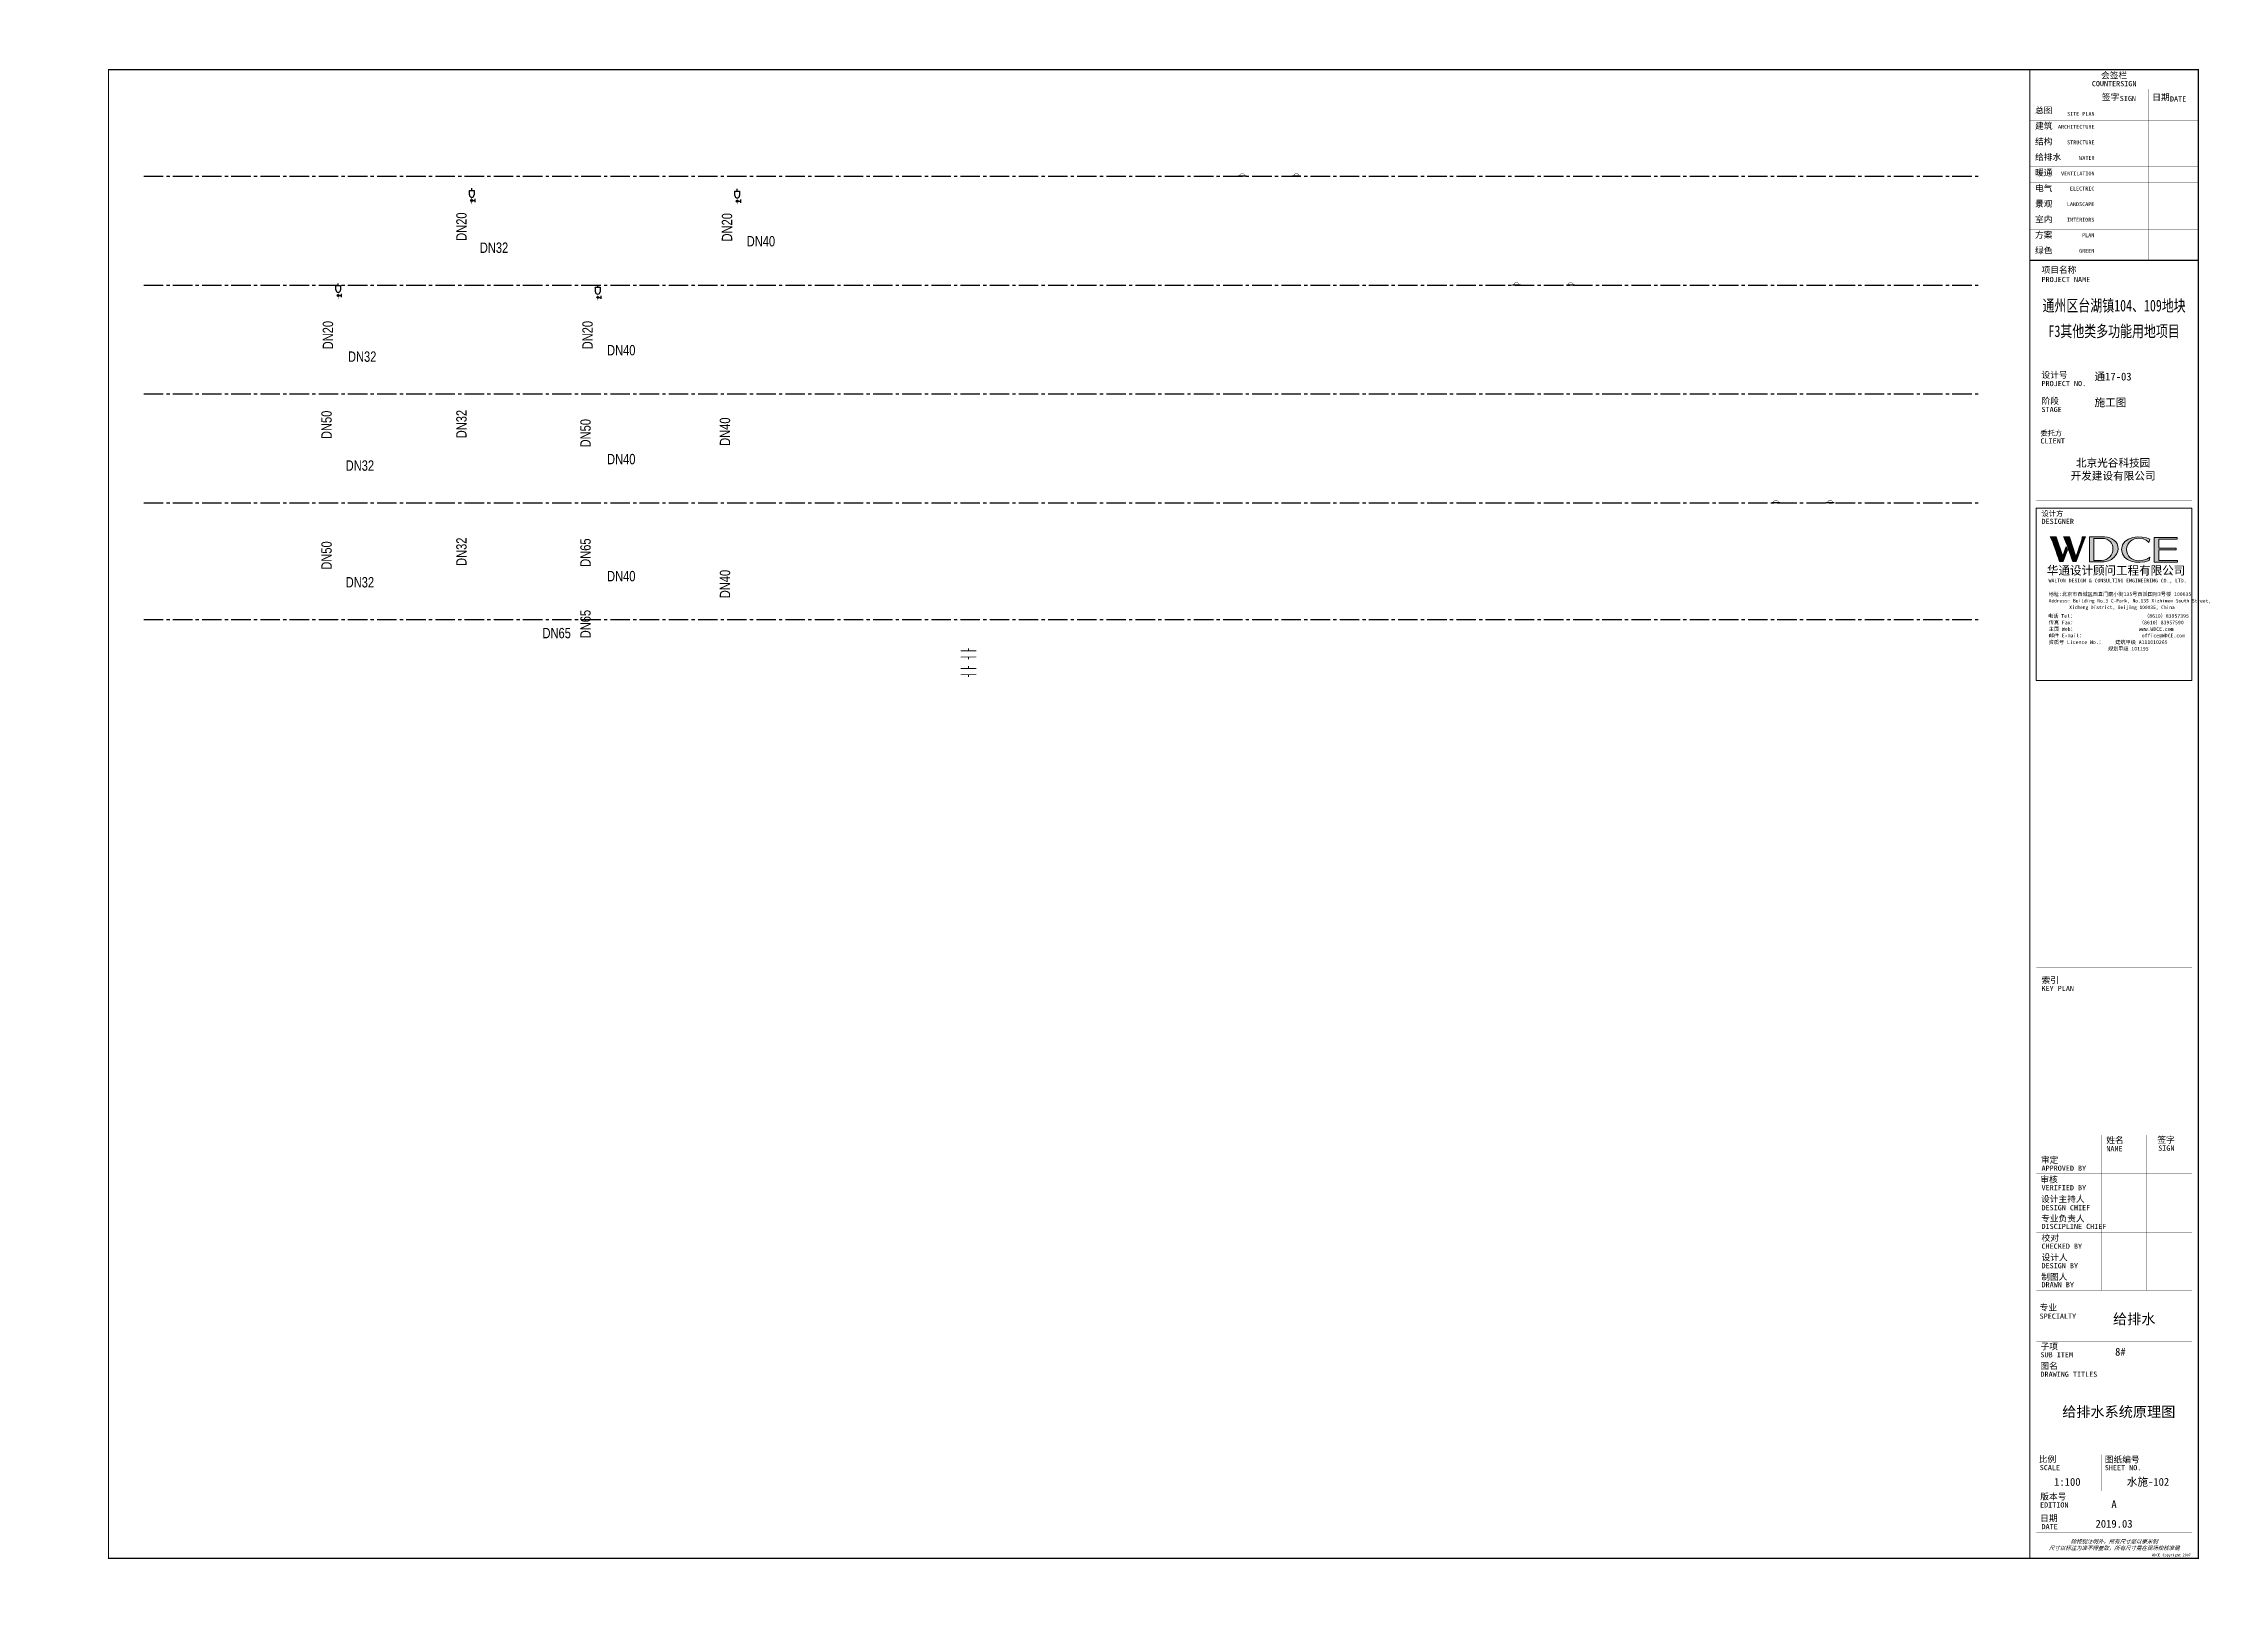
# Model space of a CAD drawing. Extents: x -186750 to 855523, y -12902 to 560425.
# Drawn here: x 326122 to 410227, y 394324 to 453729 of the extents above; entities that cross this region are included whole.
import ezdxf
from ezdxf.enums import TextEntityAlignment as Align

# ---------------------------------------------------------------- set-up
doc = ezdxf.new("R2010")
doc.units = 0
doc.header["$LTSCALE"] = 1000
doc.header["$MEASUREMENT"] = 0
doc.linetypes.add('CENTER2', pattern=[1.125, 0.75, -0.125, 0.125, -0.125])
for name, color, linetype in [('EQUIP_污水', 7, 'Continuous'), ('TEXT_中水', 7, 'Continuous'), ('TEXT_给水', 7, 'Continuous'), ('VALVE_中水', 7, 'Continuous'), ('VALVE_污水', 7, 'Continuous')]:
    doc.layers.add(name, color=color, linetype=linetype)
doc.styles.add('_HZTXT', font='@ros.shx', dxfattribs={"width": 0.7, "bigfont": '@jd.shx'})
doc.styles.add('X-104 9#平面绑定$0$图签信息$0$hwxh', font='STXIHEI.TTF')
doc.styles.add('X-104 9#平面绑定$0$图签信息$0$华文细黑', font='STXIHEI.TTF', dxfattribs={"height": 10})
doc.styles.add('华文细黑', font='STXIHEI.TTF', dxfattribs={"height": 10})

msp = doc.modelspace()

# ---------------------------------------------------------------- texts
at = {"color": 3, "style": '华文细黑'}
msp.add_text('给排水', height=400, dxfattribs=at).set_placement((405931.9, 404355))
at = {"color": 2, "style": '华文细黑'}
for s, height, p in [('8#', 300, (406011.4, 403142.3)), ('给排水系统原理图', 400, (403971.4, 400777.5)), ('1:100', 300, (403659.4, 398125.6)), ('水施-102', 300, (406462.7, 398125.9))]:
    msp.add_text(s, height=height, dxfattribs=at).set_placement(p)
at = {"layer": 'TEXT_中水', "style": '_HZTXT', "width": 0.8}
for s, rotation, p in [('DN40', 359.99999, (353238.2, 445910.7)), ('DN40', 359.99999, (347852.1, 441710.7)), ('DN50', 89.99999, (347219.9, 438160.9)), ('DN40', 89.99999, (352599.2, 438221.2)), ('DN40', 359.99999, (347852.1, 437510.7)), ('DN65', 89.99999, (347219.9, 433556.7)), ('DN40', 359.99999, (347852.1, 432999.5)), ('DN40', 89.99999, (352599.2, 432345.6)), ('DN65', 89.99999, (347219.9, 430801.7)), ('DN65', 359.99999, (345362, 430801.7))]:
    msp.add_text(s, height=400, rotation=rotation, dxfattribs=at).set_placement(p)
at = {"layer": 'TEXT_给水', "style": '_HZTXT', "width": 0.8}
for s, rotation, p in [('DN20', 89.99999, (342435.2, 446125.1)), ('DN20', 89.99999, (352677.6, 446101.4)), ('DN32', 359.99999, (342945.2, 445660.7)), ('DN20', 89.99999, (337286.3, 441941.7)), ('DN20', 89.99999, (347298.2, 441941.7)), ('DN32', 359.99999, (337861.2, 441460.7)), ('DN50', 89.99999, (337233, 438483.1)), ('DN32', 89.99999, (342435.2, 438513.3)), ('DN32', 359.99999, (337772, 437260.7)), ('DN50', 89.99999, (337233, 433445.4)), ('DN32', 89.99999, (342435.2, 433590.5)), ('DN32', 359.99999, (337772, 432760.7))]:
    msp.add_text(s, height=400, rotation=rotation, dxfattribs=at).set_placement(p)

# ---------------------------------------------------------------- blocks, each defined once
blk = doc.blocks.new('$VALVE$00000553')
at = {"const_width": 30}
for points in [[(0, 100), (-250, 100), (-250, 100)], [(0, 100), (0, 175)], [(0, 100), (250, 100), (250, 100)], [(-250, -100), (-250, -100), (0, -100)], [(250, -100), (250, -100), (0, -100)], [(0, -175), (0, -100)]]:
    blk.add_lwpolyline(points, dxfattribs=at)
blk = doc.blocks.new('$VALVE$00000669')
for p, q in [((-74, 287), (-74, 433)), ((-74, 433), (76, 433)), ((0, 433), (0, 500)), ((0, 108), (100, 108)), ((76, 433), (76, 287)), ((100, 158), (100, 58))]:
    blk.add_line(p, q)
at = {"const_width": 31.2}
blk.add_lwpolyline([(-16, 108, 1), (16, 108, 1)], format="xyb", close=True, dxfattribs=at)
blk.add_lwpolyline([(0, 212, 15, 15, 0), (0, 0, 0, 0, 0)], format="xyseb")
blk.add_circle((0, 108), 31.2)
blk.add_arc((1, 287), 75, 180, 0)
blk = doc.blocks.new('X-104 9#平面绑定$0$图框-A1')
at = {"color": 6}
for points, const_width in [([(0, 0), (841, 0), (841, 594), (0, 594)], 0.05), ([(766, 584), (25, 584), (25, 10), (766, 10)], 0.5)]:
    blk.add_lwpolyline(points, close=True, dxfattribs=dict(at, const_width=const_width))
at = {"color": 6, "const_width": 0.05}
for points in [[(420.5, 594), (420.5, 592)], [(0, 297), (2, 297)], [(841, 297), (839, 297)], [(420.5, 0), (420.5, 2)]]:
    blk.add_lwpolyline(points, dxfattribs=at)
blk = doc.blocks.new('$ATTACHMENT$00000217')
blk.add_line((-150, 0), (150, 0))
at = {"const_width": 15}
blk.add_lwpolyline([(-99, 0, -1), (101, 0)], format="xyb", dxfattribs=at)
blk = doc.blocks.new('X-104 9#平面绑定$0$图签信息$0$WDCE Copyright200X')
at = {"const_width": 0.016}
blk.add_lwpolyline([(-10.6, 1.26, 1), (-11.4, 1.26, 1)], format="xyb", close=True, dxfattribs=at)
at = {"style": 'X-104 9#平面绑定$0$图签信息$0$华文细黑'}
for s, p in [('WDCE ', (-11.46, 0.5)), ('     Copyright ', (-3.51, 0.5))]:
    blk.add_text(s, height=1, dxfattribs=at).set_placement(p, align=Align.BOTTOM_RIGHT)
blk.add_text('c', height=0.6, dxfattribs=at).set_placement((-11.04, 1.35), align=Align.MIDDLE_CENTER)
blk.add_attdef('200X', text='', height=1, dxfattribs=at).set_placement((-0.45, 0.5), align=Align.BOTTOM_RIGHT)
blk = doc.blocks.new('X-104 9#平面绑定$0$图签信息$0$logo2')
h = blk.add_hatch(color=7)
h.paths.add_polyline_path([(19.02, -7.36), (15.84, -7.36), (15.84, -3.97), (18.97, -3.97), (18.97, -4.24), (16.46, -4.24), (16.46, -5.45), (18.81, -5.45), (18.81, -5.69), (16.47, -5.69), (16.47, -7.12), (19.02, -7.12)])
edge = h.paths.add_edge_path()
edge.add_spline(control_points=[(15.26, -4.21), (15.26, -4.21), (15.13, -4.65), (15.13, -4.65), (15.13, -4.65), (14.62, -4.1), (13.73, -4.1), (13.04, -4.1), (12.07, -4.54), (12.08, -5.62), (12.08, -6.49), (12.77, -7.16), (13.73, -7.17), (14.66, -7.17), (15.23, -6.68), (15.23, -6.68), (15.23, -6.68), (15.16, -7.11), (15.16, -7.11), (13.63, -7.7), (11.42, -7.29), (11.41, -5.64), (11.4, -3.72), (14.16, -3.66), (15.26, -4.21)], knot_values=[0, 0, 0, 0, 1, 1, 1, 2, 2, 2, 3, 3, 3, 4, 4, 4, 5, 5, 5, 6, 6, 6, 7, 7, 7, 8, 8, 8, 8], degree=3, periodic=0)
edge = h.paths.add_edge_path(flags=16)
edge.add_spline(control_points=[(10.23, -5.57), (10.23, -5.16), (10.12, -4.83), (9.9, -4.58), (9.63, -4.27), (9.23, -4.12), (8.69, -4.12), (8.69, -4.12), (7.64, -4.12), (7.64, -4.12), (7.64, -4.12), (7.64, -7.1), (7.64, -7.1), (7.64, -7.1), (8.66, -7.1), (8.66, -7.1), (9.13, -7.1), (9.52, -6.93), (9.82, -6.6), (10.09, -6.31), (10.23, -5.96), (10.23, -5.57)], knot_values=[0, 0, 0, 0, 1, 1, 1, 2, 2, 2, 3, 3, 3, 4, 4, 4, 5, 5, 5, 6, 6, 6, 7, 7, 7, 7], degree=3, periodic=0)
edge = h.paths.add_edge_path()
edge.add_spline(control_points=[(10.92, -5.51), (10.92, -5.96), (10.72, -6.37), (10.34, -6.72), (9.92, -7.1), (9.41, -7.29), (8.82, -7.29), (8.82, -7.29), (7.03, -7.29), (7.03, -7.29), (7.03, -7.29), (7.03, -3.92), (7.03, -3.92), (7.03, -3.92), (9.1, -3.92), (9.1, -3.92), (9.59, -3.92), (10.01, -4.06), (10.36, -4.34), (10.73, -4.64), (10.92, -5.03), (10.92, -5.51)], knot_values=[0, 0, 0, 0, 1, 1, 1, 2, 2, 2, 3, 3, 3, 4, 4, 4, 5, 5, 5, 6, 6, 6, 7, 7, 7, 7], degree=3, periodic=0)
at = {"lineweight": 0}
blk.add_lwpolyline([(19.02, -7.36), (15.84, -7.36), (15.84, -3.97), (18.97, -3.97), (18.97, -4.24), (16.46, -4.24), (16.46, -5.45), (18.81, -5.45), (18.81, -5.69), (16.47, -5.69), (16.47, -7.12), (19.02, -7.12), (19.02, -7.36)], dxfattribs=at)
for points, knots in [([(10.92, -5.51), (10.92, -5.96), (10.72, -6.37), (10.34, -6.72), (9.92, -7.1), (9.41, -7.29), (8.82, -7.29), (8.82, -7.29), (7.03, -7.29), (7.03, -7.29), (7.03, -7.29), (7.03, -3.92), (7.03, -3.92), (7.03, -3.92), (9.1, -3.92), (9.1, -3.92), (9.59, -3.92), (10.01, -4.06), (10.36, -4.34), (10.73, -4.64), (10.92, -5.03), (10.92, -5.51)], [0, 0, 0, 0, 1, 1, 1, 2, 2, 2, 3, 3, 3, 4, 4, 4, 5, 5, 5, 6, 6, 6, 7, 7, 7, 7]), ([(10.23, -5.57), (10.23, -5.16), (10.12, -4.83), (9.9, -4.58), (9.63, -4.27), (9.23, -4.12), (8.69, -4.12), (8.69, -4.12), (7.64, -4.12), (7.64, -4.12), (7.64, -4.12), (7.64, -7.1), (7.64, -7.1), (7.64, -7.1), (8.66, -7.1), (8.66, -7.1), (9.13, -7.1), (9.52, -6.93), (9.82, -6.6), (10.09, -6.31), (10.23, -5.96), (10.23, -5.57)], [0, 0, 0, 0, 1, 1, 1, 2, 2, 2, 3, 3, 3, 4, 4, 4, 5, 5, 5, 6, 6, 6, 7, 7, 7, 7]), ([(15.26, -4.21), (15.26, -4.21), (15.13, -4.65), (15.13, -4.65), (15.13, -4.65), (14.62, -4.1), (13.73, -4.1), (13.04, -4.1), (12.07, -4.54), (12.08, -5.62), (12.08, -6.49), (12.77, -7.16), (13.73, -7.17), (14.66, -7.17), (15.23, -6.68), (15.23, -6.68), (15.23, -6.68), (15.16, -7.11), (15.16, -7.11), (13.63, -7.7), (11.42, -7.29), (11.41, -5.64), (11.4, -3.72), (14.16, -3.66), (15.26, -4.21)], [0, 0, 0, 0, 1, 1, 1, 2, 2, 2, 3, 3, 3, 4, 4, 4, 5, 5, 5, 6, 6, 6, 7, 7, 7, 8, 8, 8, 8])]:
    blk.add_open_spline(points, degree=3, knots=knots, dxfattribs=at)
blk = doc.blocks.new('X-104 9#平面绑定$0$图签信息$0$logo1')
h = blk.add_hatch(color=8)
edge = h.paths.add_edge_path()
edge.add_spline(control_points=[(3.86, -5.21), (3.63, -5.88), (3.39, -6.56), (3.39, -6.56), (3.39, -6.56), (2.5, -3.91), (2.5, -3.91), (2.5, -3.91), (1.8, -3.91), (1.69, -3.91), (2.02, -4.39), (2.95, -7.27), (2.95, -7.27), (2.95, -7.27), (3.44, -7.27), (3.44, -7.27), (3.44, -7.27), (4.03, -5.66), (4.03, -5.66), (4.03, -5.66), (3.86, -5.21), (3.86, -5.21)], knot_values=[0, 0, 0, 0, 1, 1, 1, 2, 2, 2, 3, 3, 3, 4, 4, 4, 5, 5, 5, 6, 6, 6, 7, 7, 7, 7], degree=3, periodic=0)
h = blk.add_hatch(color=7)
edge = h.paths.add_edge_path()
edge.add_spline(control_points=[(6.04, -3.91), (6.09, -4.1), (5.2, -6.56), (5.2, -6.56), (5.2, -6.56), (4.3, -3.91), (4.3, -3.91), (4.3, -3.91), (3.6, -3.91), (3.49, -3.91), (3.82, -4.39), (4.75, -7.27), (4.75, -7.27), (4.75, -7.27), (5.24, -7.27), (5.24, -7.27), (5.24, -7.27), (6.33, -4.3), (6.33, -4.3), (6.33, -4.3), (6.48, -3.91), (6.48, -3.91), (6.48, -3.91), (6.21, -3.91), (6.04, -3.91)], knot_values=[0, 0, 0, 0, 1, 1, 1, 2, 2, 2, 3, 3, 3, 4, 4, 4, 5, 5, 5, 6, 6, 6, 7, 7, 7, 8, 8, 8, 8], degree=3, periodic=0)
at = {"color": 8, "lineweight": 0}
blk.add_open_spline([(3.86, -5.21), (3.63, -5.88), (3.39, -6.56), (3.39, -6.56), (3.39, -6.56), (2.5, -3.91), (2.5, -3.91), (2.5, -3.91), (1.8, -3.91), (1.69, -3.91), (2.02, -4.39), (2.95, -7.27), (2.95, -7.27), (2.95, -7.27), (3.44, -7.27), (3.44, -7.27), (3.44, -7.27), (4.03, -5.66), (4.03, -5.66), (4.03, -5.66), (3.86, -5.21), (3.86, -5.21)], degree=3, knots=[0, 0, 0, 0, 1, 1, 1, 2, 2, 2, 3, 3, 3, 4, 4, 4, 5, 5, 5, 6, 6, 6, 7, 7, 7, 7], dxfattribs=at)
at = {"lineweight": 0}
blk.add_open_spline([(6.04, -3.91), (6.09, -4.1), (5.2, -6.56), (5.2, -6.56), (5.2, -6.56), (4.3, -3.91), (4.3, -3.91), (4.3, -3.91), (3.6, -3.91), (3.49, -3.91), (3.82, -4.39), (4.75, -7.27), (4.75, -7.27), (4.75, -7.27), (5.24, -7.27), (5.24, -7.27), (5.24, -7.27), (6.33, -4.3), (6.33, -4.3), (6.33, -4.3), (6.48, -3.91), (6.48, -3.91), (6.48, -3.91), (6.21, -3.91), (6.04, -3.91)], degree=3, knots=[0, 0, 0, 0, 1, 1, 1, 2, 2, 2, 3, 3, 3, 4, 4, 4, 5, 5, 5, 6, 6, 6, 7, 7, 7, 8, 8, 8, 8], dxfattribs=at)
blk.add_blockref('X-104 9#平面绑定$0$图签信息$0$logo2', (0, 0))
blk = doc.blocks.new('X-104 9#平面绑定$0$图签信息$0$时间-logo')
at = {"layer": 'Defpoints', "lineweight": 0}
blk.add_lwpolyline([(0, -23.46), (-21.17, -23.46), (-21.17, 0), (0, 0), (0, -23.46)], dxfattribs=at)
blk.add_blockref('X-104 9#平面绑定$0$图签信息$0$logo1', (-20.97, 0))
at = {"style": 'X-104 9#平面绑定$0$图签信息$0$hwxh'}
for s, height, p in [('华通设计顾问工程有限公司 ', 1.15, (-19.73, -9.05)), ('WALTON DESIGN & CONSULTING ENGINEERING CO., LTD.', 0.5, (-19.5, -10.1)), ('地址:北京市西城区西直门南小街135号西派国际3号楼 100035', 0.5, (-19.48, -11.94)), ('电话 Tel：                        （8610）83957395 ', 0.5, (-19.56, -14.91)), ('Address: Building No.3 C-Park, No.135 Xizhimen South Street, ', 0.47, (-19.48, -12.83)), ('Xicheng District, Beijing 100035, China ', 0.47, (-16.69, -13.72)), ('传真 Fax：                      （8610）83957590 ', 0.5, (-19.48, -15.8)), ('主页 Web：                      www.WDCE.com ', 0.5, (-19.48, -16.69)), ('邮件 E-mail：                    office@WDCE.com ', 0.5, (-19.48, -17.58)), ('资质号 Licence No.：    建筑甲级 A111010265 ', 0.5, (-19.48, -18.47)), ('   规划甲级 101195', 0.5, (-12.6, -19.36))]:
    blk.add_text(s, height=height, dxfattribs=at).set_placement(p)
blk = doc.blocks.new('A$C0CF40D39')
at = {"color": 6, "const_width": 50}
for points in [[(-6500, 57400), (-6500, 50050), (0, 50050), (0, 57400)], [(-6500, 0), (0, 0), (0, 50050), (-6500, 50050)]]:
    blk.add_lwpolyline(points, close=True, dxfattribs=at)
at = {"color": 6, "const_width": 5}
for points in [[(-6500, 56650), (0, 56650)], [(-3914, 56650), (-3914, 50050)], [(-1910, 56650), (-1910, 50050)], [(-6500, 56050), (0, 56050)], [(-6500, 55450), (0, 55450)], [(-6500, 54850), (0, 54850)], [(-6500, 54250), (0, 54250)], [(-6500, 53650), (0, 53650)], [(-6500, 53050), (0, 53050)], [(-6500, 52450), (0, 52450)], [(-6500, 51850), (0, 51850)], [(-6500, 51250), (0, 51250)], [(-6500, 51250), (0, 51250)], [(-6500, 50650), (0, 50650)], [(-6500, 50050), (0, 50050)], [(-6250, 45087), (-250, 45087)], [(-6250, 44087), (-250, 44087)], [(-250, 40785), (-250, 43612), (-6250, 43612), (-6250, 40785)], [(-6250, 40785), (-250, 40785)], [(-6250, 40492), (-6250, 22783)], [(-6250, 40492), (-250, 40492)], [(-6250, 22783), (-250, 22783), (-250, 40492)], [(-5750, 33836), (-750, 33836)], [(-5750, 28883), (-750, 28883)], [(-6250, 22783), (-250, 22783)], [(-5750, 23485), (-750, 23485)], [(-6250, 21774), (-250, 21774)], [(-6250, 10326), (-250, 10326), (-250, 16326), (-6250, 16326), (-6250, 10326)], [(-3750, 16326), (-3750, 10326)], [(-2000, 16326), (-2000, 10326)], [(-6250, 15576), (-250, 15576)], [(-6250, 14826), (-250, 14826)], [(-6250, 14076), (-250, 14076)], [(-6250, 13326), (-250, 13326)], [(-6250, 12576), (-250, 12576)], [(-6250, 11826), (-250, 11826)], [(-6250, 11076), (-250, 11076)], [(-6250, 9850), (-250, 9850), (-250, 1000), (-6250, 1000), (-6250, 9850)], [(-6250, 8350), (-250, 8350)], [(-6250, 7600), (-250, 7600)], [(-6250, 4000), (-250, 4000)], [(-3750, 4000), (-3750, 2600)], [(-6250, 2600), (-250, 2600)], [(-6250, 1800), (-250, 1800)]]:
    blk.add_lwpolyline(points, dxfattribs=at)
at = {"color": 6, "ltscale": 0.001, "xscale": 283.4689937531525, "yscale": 283.4689937531525, "zscale": 283.4689937531525}
blk.add_blockref('X-104 9#平面绑定$0$图签信息$0$时间-logo', (-250, 40492), dxfattribs=at)
at = {"color": 6, "xscale": 100, "yscale": 100, "zscale": 100}
blk.add_blockref('X-104 9#平面绑定$0$图签信息$0$WDCE Copyright200X', (-250, 0), dxfattribs=at).add_auto_attribs({'200X': '2007'})
at = {"color": 6, "style": 'X-104 9#平面绑定$0$图签信息$0$华文细黑'}
for s, height, p in [('会签栏', 240, (-3250, 57300)), ('COUNTERSIGN', 200, (-3250, 56960))]:
    blk.add_text(s, height=height, dxfattribs=at).set_placement(p, align=Align.TOP_CENTER)
for s, height, p in [('签字', 240, (-3722, 56463)), ('SIGN', 200, (-3032, 56388)), ('日期', 240, (-1779, 56458)), ('DATE', 200, (-1096, 56370)), ('总图', 240, (-6300, 55950)), ('结构', 240, (-6300, 54750)), ('建筑', 240, (-6300, 55350)), ('给排水', 240, (-6300, 54150)), ('暖通', 240, (-6300, 53550)), ('景观', 240, (-6300, 52350)), ('电气', 240, (-6300, 52950)), ('室内', 240, (-6300, 51750)), ('绿色', 240, (-6300, 50550)), ('方案', 240, (-6300, 51150)), ('项目名称', 240, (-6050, 49800)), ('PROJECT NAME', 200, (-6050, 49408)), ('设计号', 240, (-6054, 45748)), ('PROJECT NO.', 200, (-6050, 45397)), ('阶段', 240, (-6050, 44747)), ('STAGE', 200, (-6050, 44397)), ('委托方', 200, (-6090, 43486)), ('CLIENT', 200, (-6090, 43186)), ('设计方', 200, (-6050, 40383)), ('DESIGNER', 200, (-6050, 40083)), ('KEY PLAN', 200, (-6050, 22074)), ('索引', 240, (-6050, 22414)), ('姓名', 240, (-3550, 16247)), ('签字', 240, (-1581, 16257)), ('审定', 240, (-6073, 15481)), ('APPROVED BY', 200, (-6050, 15144)), ('NAME', 200, (-3550, 15896)), ('SIGN', 200, (-1550, 15920)), ('审核', 240, (-6095, 14729)), ('VERIFIED BY', 200, (-6050, 14391)), ('设计主持人', 240, (-6068, 13976)), ('DESIGN CHIEF', 200, (-6050, 13619)), ('专业负责人', 240, (-6067, 13226)), ('DISCIPLINE CHIEF', 200, (-6050, 12898)), ('校对', 240, (-6050, 12476)), ('CHECKED BY', 200, (-6050, 12137)), ('制图人', 240, (-6061, 10976)), ('设计人', 240, (-6050, 11726)), ('DESIGN BY', 200, (-6050, 11383)), ('DRAWN BY', 200, (-6050, 10650)), ('SPECIALTY', 200, (-6123, 9438)), ('专业', 240, (-6123, 9793)), ('SUB ITEM', 200, (-6088, 7950)), ('子项', 240, (-6088, 8292)), ('图名', 240, (-6091, 7541)), ('DRAWING TITLES', 200, (-6091, 7200)), ('比例', 240, (-6156, 3942)), ('SCALE', 200, (-6119, 3600)), ('SHEET NO.', 200, (-3610, 3600)), ('图纸编号', 240, (-3610, 3932)), ('版本号', 240, (-6100, 2503)), ('EDITION', 200, (-6106, 2161)), ('日期', 240, (-6100, 1668)), ('DATE', 200, (-6050, 1326))]:
    blk.add_text(s, height=height, dxfattribs=at).set_placement(p, align=Align.TOP_LEFT)
for s, p in [('SITE PLAN', (-4006, 55770)), ('ARCHITECTURE', (-4006, 55270)), ('STRUCTURE', (-4006, 54670)), ('WATER', (-4006, 54070)), ('VENTILATION', (-4006, 53470)), ('LANDSCAPE', (-4014, 52289)), ('ELECTRIC', (-4014, 52889)), ('INTERIORS', (-4014, 51689)), ('GREEN', (-4014, 50489)), ('PLAN', (-4014, 51089))]:
    blk.add_text(s, height=150, dxfattribs=at).set_placement(p, align=Align.TOP_RIGHT)
at = {"color": 4, "style": 'X-104 9#平面绑定$0$图签信息$0$华文细黑', "width": 0.75}
for s, p in [('通州区台湖镇104、109地块', (-3250, 48078)), ('F3其他类多功能用地项目', (-3250, 47091))]:
    blk.add_text(s, height=450, dxfattribs=at).set_placement(p, align=Align.CENTER)
at = {"color": 4, "style": 'X-104 9#平面绑定$0$图签信息$0$华文细黑'}
for s, p in [('A', (-3253, 1940)), ('2019.03', (-3253, 1184))]:
    blk.add_text(s, height=300, dxfattribs=at).set_placement(p, align=Align.CENTER)
at = {"color": 6, "style": 'X-104 9#平面绑定$0$图签信息$0$华文细黑', "oblique": 20}
for s, p in [('尺寸以标注为准不得量取，所有尺寸需在现场校核准确', (-3250, 400)), ('除特别注明外，所有尺寸是以毫米制', (-3250, 650))]:
    blk.add_text(s, height=150, dxfattribs=at).set_placement(p, align=Align.MIDDLE_CENTER)
at = {"color": 4, "ltscale": 0.001, "char_height": 300, "width": 5848.95, "style": 'X-104 9#平面绑定$0$图签信息$0$华文细黑'}
for s, insert, attachment_point in [('通17-03', (-4006, 45551), 4), ('施工图', (-4006, 44551), 4), ('北京光谷科技园\\P开发建设有限公司', (-3290, 41971), 5)]:
    blk.add_mtext(s, dxfattribs=dict(at, insert=insert, attachment_point=attachment_point))

# ---------------------------------------------------------------- linework, layer by layer
at = {"color": 22, "linetype": 'CENTER2'}
for p, q in [((329984.2, 448620.6), (400822.6, 448620.6)), ((329984.2, 444420.6), (400822.6, 444420.6)), ((329984.2, 440220.6), (400822.6, 440220.6)), ((329984.2, 436020.6), (400822.6, 436020.6)), ((329984.2, 431520.6), (400822.6, 431520.6))]:
    msp.add_line(p, q, dxfattribs=at)

# ---------------------------------------------------------------- block references
at = {"color": 4, "xscale": 100, "yscale": 100, "zscale": 100}
msp.add_blockref('X-104 9#平面绑定$0$图框-A1', (326124.1, 394326.4), dxfattribs=at)
msp.add_blockref('A$C0CF40D39', (409224.1, 395326.4))
at = {"layer": 'EQUIP_污水', "yscale": -0.9999999999999999, "rotation": 179.9999898057402}
for p in [(372348.5, 448620.5), (374439.3, 448620.5), (382925.8, 444420.6), (385016.5, 444420.6), (392934.3, 436020.6), (395025.1, 436020.6)]:
    msp.add_blockref('$ATTACHMENT$00000217', p, dxfattribs=at)
at = {"layer": 'VALVE_中水', "xscale": 1.2, "yscale": 1.2, "zscale": 1.2}
for p in [(342630.2, 447552.8), (352872.5, 447526.5), (337481.3, 443886), (347493.2, 443816.4)]:
    msp.add_blockref('$VALVE$00000669', p, dxfattribs=at)
at = {"layer": 'VALVE_污水', "xscale": 1.2, "yscale": 1.2, "zscale": 1.2}
for p in [(361792.2, 430199.7), (361792.2, 429518.3)]:
    msp.add_blockref('$VALVE$00000553', p, dxfattribs=at)

msp.set_redraw_order([(e.dxf.handle, doc.entitydb.next_handle()) for e in msp.query("TEXT MTEXT ATTDEF DIMENSION ARC_DIMENSION")])  # texts and dimensions are drawn at this point

doc.saveas('drawing.dxf')
